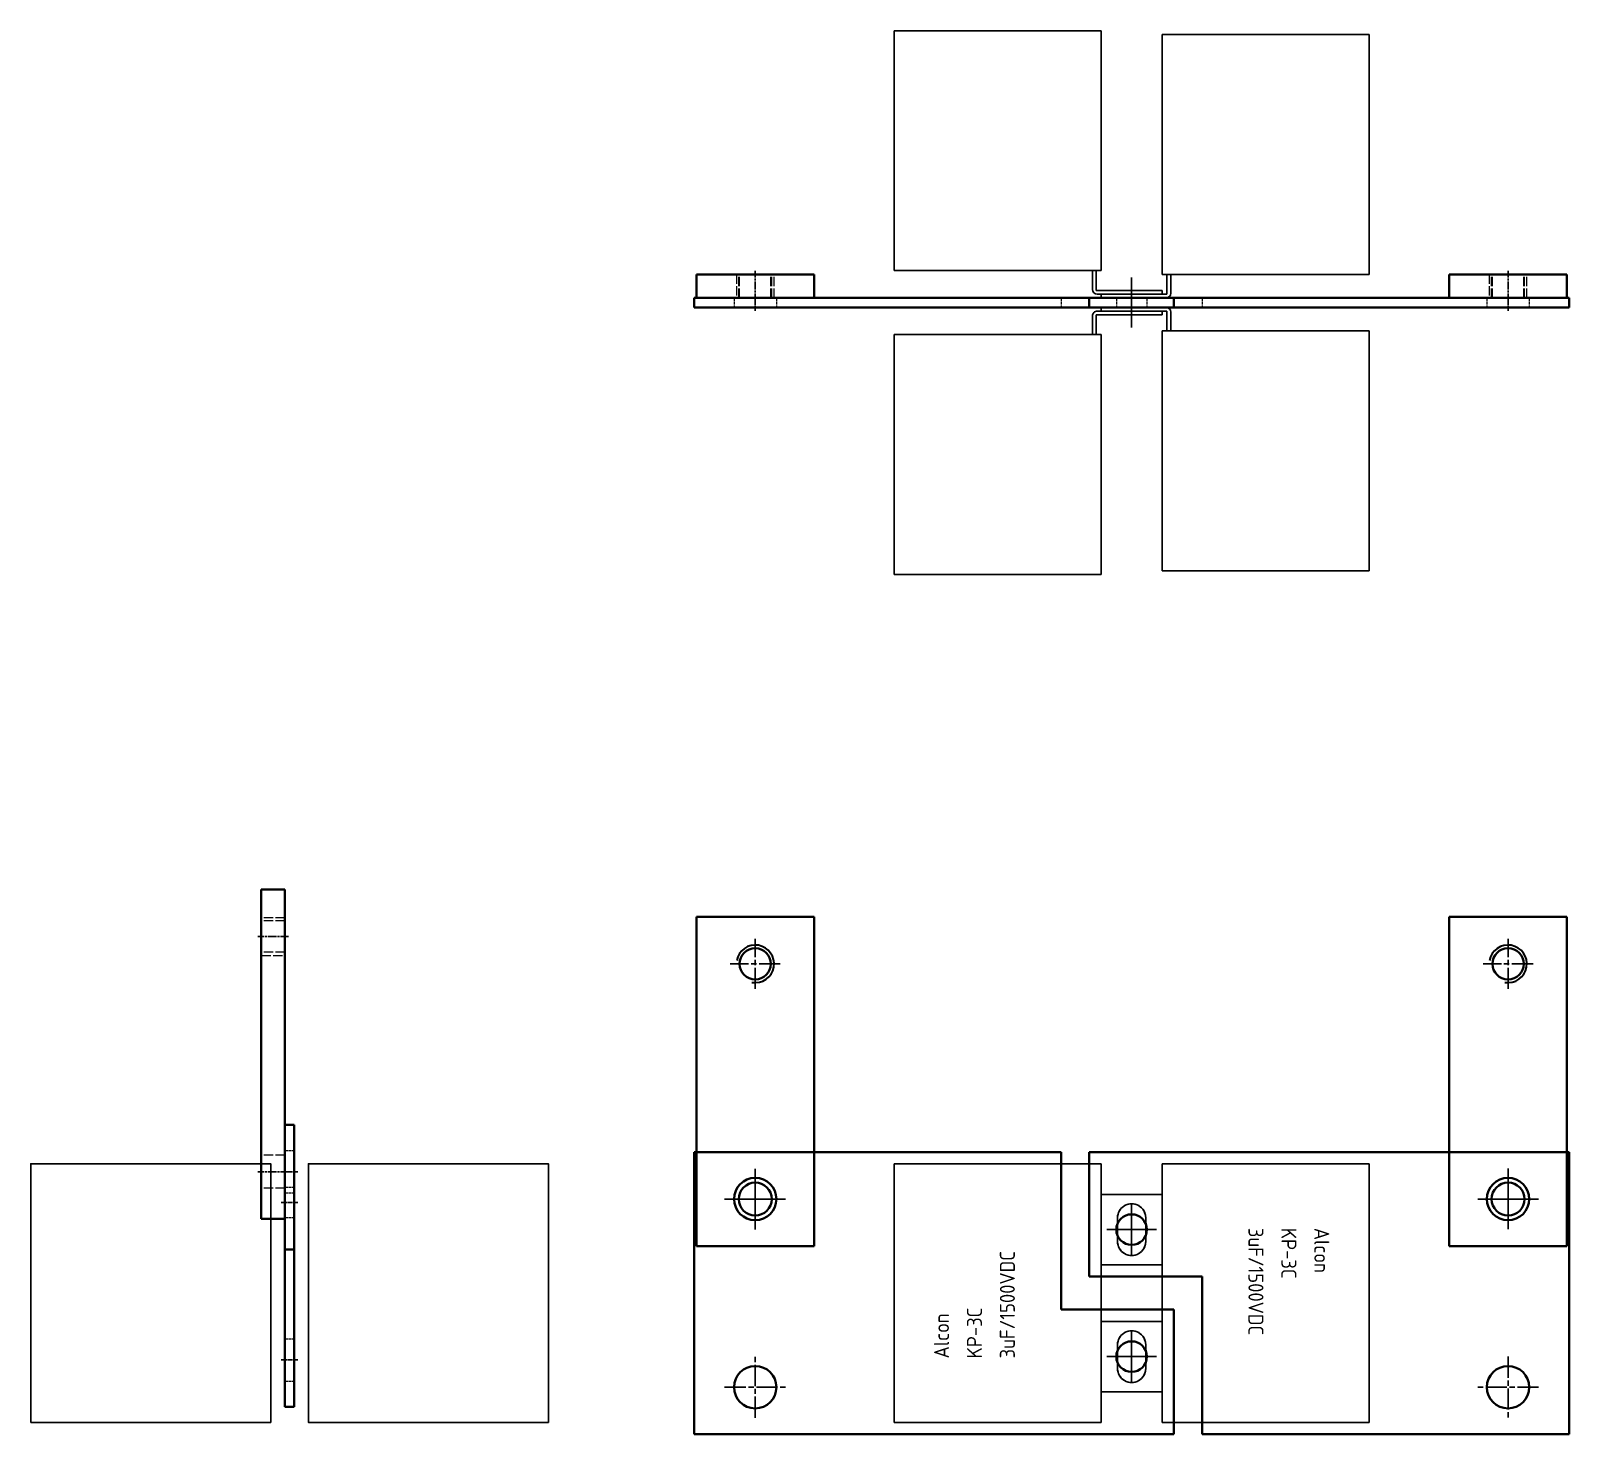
# Model space of a CAD drawing. Header units: millimetres. Extents: x 24815 to 37444, y -10619 to 6020.
# Drawn here: x 36613.5 to 36940.5, y 1044.2 to 1342.6 of the extents above; entities that cross this region are included whole.
import ezdxf

# ---------------------------------------------------------------- set-up
doc = ezdxf.new("R2010")
doc.units = ezdxf.units.MM
for name, pattern in [('DPDM0486$0$CHAIN', [0.3543, 0.2362, -0.0295, 0.0591, -0.0295]), ('DPDM0486$0$DASHED', [0.2067, 0.1654, -0.0413]), ('DPDM0487$0$CHAIN', [0.3543, 0.2362, -0.0295, 0.0591, -0.0295]), ('DPDM0487$0$DASHED', [0.2067, 0.1654, -0.0413])]:
    doc.linetypes.add(name, pattern=pattern)
doc.layers.add('CAPA', color=7, linetype='Continuous')
for name, color, linetype, lineweight in [('DPDM0486$0$가려진 것(ISO)', 2, 'DPDM0486$0$DASHED', 18), ('DPDM0486$0$가시적인 것(ISO)', 3, 'Continuous', 40), ('DPDM0486$0$가시적인 좁은 것(ISO)', 3, 'Continuous', 35), ('DPDM0486$0$중심 표식(ISO)', 1, 'Continuous', 25), ('DPDM0486$0$중심선(ISO)', 1, 'Continuous', 25), ('DPDM0487$0$가려진 것(ISO)', 2, 'DPDM0487$0$DASHED', 18), ('DPDM0487$0$가시적인 것(ISO)', 3, 'Continuous', 40), ('DPDM0487$0$중심 표식(ISO)', 1, 'Continuous', 25), ('DPDM0487$0$중심선(ISO)', 1, 'Continuous', 25)]:
    doc.layers.add(name, color=color, linetype=linetype, lineweight=lineweight)
doc.styles.get("Standard").update_dxf_attribs({"font": 'ISOCP.SHX', "bigfont": 'WHGTXT.SHX'})

# ---------------------------------------------------------------- blocks, each defined once
blk = doc.blocks.new('45T5NB76U')
at = {"layer": 'CAPA'}
for p, q in [((28468.9, -4705.21), (28468.9, -4661.21)), ((28468.9, -4661.21), (28523.9, -4661.21)), ((28523.9, -4705.21), (28523.9, -4661.21)), ((28468.9, -4705.21), (28523.9, -4705.21)), ((28475.4, -4718.21), (28475.4, -4705.21)), ((28490.4, -4718.21), (28490.4, -4705.21)), ((28502.4, -4718.21), (28502.4, -4705.21)), ((28517.4, -4718.21), (28517.4, -4705.21)), ((28480.4, -4708.71), (28485.4, -4708.71)), ((28482.9, -4714.71), (28482.9, -4708.71)), ((28507.4, -4708.71), (28512.4, -4708.71)), ((28509.9, -4714.71), (28509.9, -4708.71)), ((28477.4, -4711.71), (28488.4, -4711.71)), ((28480.4, -4714.71), (28485.4, -4714.71)), ((28504.4, -4711.71), (28515.4, -4711.71)), ((28507.4, -4714.71), (28512.4, -4714.71)), ((28475.4, -4718.21), (28490.4, -4718.21)), ((28502.4, -4718.21), (28517.4, -4718.21))]:
    blk.add_line(p, q, dxfattribs=at)
for centre, start, end in [((28480.4, -4711.71), 90, 270), ((28485.4, -4711.71), 270, 90), ((28507.4, -4711.71), 90, 270), ((28512.4, -4711.71), 270, 90)]:
    blk.add_arc(centre, 3, start, end, dxfattribs=at)
for s, p in [('Alcon', (28482.52, -4672.9)), ('KP-3C', (28482.52, -4679.9)), ('3uF/1500VDC', (28482.52, -4686.9))]:
    blk.add_text(s, height=3.2).set_placement(p)
blk = doc.blocks.new('A$C522C2B97')
at = {"layer": 'DPDM0486$0$가시적인 것(ISO)'}
for p, q in [((-10, 12.5), (-10, -12.5)), ((60, 12.5), (-10, 12.5)), ((60, -12.5), (60, 12.5)), ((-10, -12.5), (60, -12.5))]:
    blk.add_line(p, q, dxfattribs=at)
for centre, radius in [((0, 0), 3.3235), ((50, 0), 3.5)]:
    blk.add_circle(centre, radius, dxfattribs=at)
at = {"layer": 'DPDM0486$0$가시적인 좁은 것(ISO)'}
blk.add_arc((0, 0), 4, 350, 260, dxfattribs=at)
at = {"layer": 'DPDM0486$0$중심 표식(ISO)', "linetype": 'DPDM0486$0$CHAIN', "ltscale": 19.051651}
for p, q in [((0, 5.3235), (0, -5.3235)), ((50, 5.5), (50, -5.5)), ((5.3235, 0), (-5.3235, 0)), ((55.5, 0), (44.5, 0))]:
    blk.add_line(p, q, dxfattribs=at)
blk = doc.blocks.new('A$C56F309C0')
at = {"layer": 'DPDM0486$0$가려진 것(ISO)', "ltscale": 12.094824}
for p, q in [((-4, 0), (-4, -5)), ((-3.3235, 0), (-3.3235, -5)), ((3.3235, 0), (3.3235, -5)), ((4, -5), (4, 0)), ((46.5, 0), (46.5, -5)), ((53.5, 0), (53.5, -5))]:
    blk.add_line(p, q, dxfattribs=at)
at = {"layer": 'DPDM0486$0$가시적인 것(ISO)'}
for p, q in [((-10, 0), (60, 0)), ((-10, 0), (-10, -5)), ((60, -5), (60, 0)), ((60, -5), (-10, -5))]:
    blk.add_line(p, q, dxfattribs=at)
at = {"layer": 'DPDM0486$0$중심선(ISO)', "linetype": 'DPDM0486$0$CHAIN', "ltscale": 7.222748}
for p, q in [((0, 0.75), (0, -5.75)), ((50, 0.75), (50, -5.75))]:
    blk.add_line(p, q, dxfattribs=at)
blk = doc.blocks.new('A$C333E5E4C')
at = {"layer": 'DPDM0487$0$가려진 것(ISO)', "ltscale": 3.809293}
for p, q in [((0, 4.5), (2, 4.5)), ((0, -3.25), (2, -3.25)), ((0, -4.5), (2, -4.5)), ((0, -9.75), (2, -9.75)), ((0, -35.5), (2, -35.5)), ((0, -44.5), (2, -44.5))]:
    blk.add_line(p, q, dxfattribs=at)
at = {"layer": 'DPDM0487$0$가시적인 것(ISO)'}
for p, q in [((0, -16.5), (0, 10)), ((2, 10), (0, 10)), ((2, 10), (2, -16.5)), ((0, -50), (0, -16.5)), ((0, -16.5), (2, -16.5)), ((2, -16.5), (2, -50)), ((0, -50), (2, -50))]:
    blk.add_line(p, q, dxfattribs=at)
at = {"layer": 'DPDM0487$0$중심선(ISO)', "linetype": 'DPDM0487$0$CHAIN', "ltscale": 3.889126}
for p, q in [((-0.75, 0), (2.75, 0)), ((-0.75, -6.5), (2.75, -6.5)), ((-0.75, -40), (2.75, -40))]:
    blk.add_line(p, q, dxfattribs=at)
blk = doc.blocks.new('A$C4C1724E2')
at = {"layer": 'DPDM0487$0$가시적인 것(ISO)'}
for p, q in [((93, 16.5), (-9, 16.5)), ((-9, 16.5), (-9, -10)), ((93, -43.5), (93, 16.5)), ((-9, -10), (15, -10)), ((15, -10), (15, -43.5)), ((15, -43.5), (93, -43.5))]:
    blk.add_line(p, q, dxfattribs=at)
for centre, radius in [((80, 6.5), 4.5), ((0, 0), 3.25), ((80, -33.5), 4.5)]:
    blk.add_circle(centre, radius, dxfattribs=at)
at = {"layer": 'DPDM0487$0$중심 표식(ISO)', "linetype": 'DPDM0487$0$CHAIN', "ltscale": 19.051651}
for p, q in [((80, 13), (80, 0)), ((0, 5.25), (0, -5.25)), ((86.5, 6.5), (73.5, 6.5)), ((5.25, 0), (-5.25, 0)), ((80, -27), (80, -40)), ((86.5, -33.5), (73.5, -33.5))]:
    blk.add_line(p, q, dxfattribs=at)
blk = doc.blocks.new('B5Y6BYU')
blk.add_line((28533.6, -4095.14), (28533.6, -4102.17))
at = {"layer": 'CAPA'}
for p, q in [((28540.1, -4042.66), (28584.1, -4042.66)), ((28540.1, -4042.66), (28540.1, -4093.66)), ((28584.1, -4042.66), (28584.1, -4093.66)), ((28540.1, -4093.66), (28584.1, -4093.66)), ((28541.1, -4093.66), (28541.1, -4097.86)), ((28541.9, -4093.66), (28541.9, -4097.66)), ((28527.1, -4097.86), (28527.1, -4098.66)), ((28527.1, -4097.86), (28541.1, -4097.86)), ((28527.1, -4098.66), (28540.9, -4098.66))]:
    blk.add_line(p, q, dxfattribs=at)
blk.add_arc((28540.9, -4097.66), 1, 270, 0, dxfattribs=at)
blk = doc.blocks.new('A$C335C3990')
at = {"layer": 'DPDM0486$0$가려진 것(ISO)', "ltscale": 12.094824}
for p, q in [((5, 4), (0, 4)), ((0, 3.5), (5, 3.5)), ((0, 3.32), (5, 3.32)), ((0, -3.32), (5, -3.32)), ((0, -3.5), (5, -3.5)), ((0, -4), (5, -4))]:
    blk.add_line(p, q, dxfattribs=at)
at = {"layer": 'DPDM0486$0$가시적인 것(ISO)'}
for p, q in [((0, -12.5), (0, 12.5)), ((0, 12.5), (5, 12.5)), ((5, 12.5), (5, -12.5)), ((5, -12.5), (0, -12.5))]:
    blk.add_line(p, q, dxfattribs=at)
at = {"layer": 'DPDM0486$0$중심선(ISO)', "linetype": 'DPDM0486$0$CHAIN', "ltscale": 7.222748}
blk.add_line((-0.75, 0), (5.75, 0), dxfattribs=at)
blk = doc.blocks.new('A$C517E0DAE')
at = {"layer": 'DPDM0487$0$가려진 것(ISO)', "ltscale": 3.809293}
for p, q in [((-3.25, 2), (-3.25, 0)), ((3.25, 2), (3.25, 0)), ((15, 2), (15, 0)), ((75.5, 2), (75.5, 0)), ((84.5, 2), (84.5, 0))]:
    blk.add_line(p, q, dxfattribs=at)
at = {"layer": 'DPDM0487$0$가시적인 것(ISO)'}
for p, q in [((-9, 2), (93, 2)), ((-9, 0), (-9, 2)), ((93, 0), (-9, 0)), ((93, 2), (93, 0))]:
    blk.add_line(p, q, dxfattribs=at)
at = {"layer": 'DPDM0487$0$중심선(ISO)', "linetype": 'DPDM0487$0$CHAIN', "ltscale": 3.889126}
for p, q in [((0, 2.75), (0, -0.75)), ((80, 2.75), (80, -0.75))]:
    blk.add_line(p, q, dxfattribs=at)

msp = doc.modelspace()

# ---------------------------------------------------------------- linework, layer by layer
for points in [[(36613.50608, 1046.74693), (36664.50608, 1046.74693), (36664.50608, 1101.74693), (36613.50608, 1101.74693)], [(36723.50608, 1046.74693), (36672.50608, 1046.74693), (36672.50608, 1101.74693), (36723.50608, 1101.74693)]]:
    msp.add_lwpolyline(points, close=True)

# ---------------------------------------------------------------- block references
at = {"xscale": -1}
for name, p in [('B5Y6BYU', (65381.06829, 5385.27255)), ('A$C517E0DAE', (36847.47314, 1283.81383))]:
    msp.add_blockref(name, p, dxfattribs=at)
for name, p in [('B5Y6BYU', (8313.878, 5384.47255)), ('A$C517E0DAE', (36847.47314, 1283.81383)), ('A$C333E5E4C', (36667.50608, 1100.04165)), ('A$C4C1724E2', (36847.47314, 1087.74693))]:
    msp.add_blockref(name, p)
for name, p, rotation in [('A$C335C3990', (36767.47314, 1285.81383), 90), ('A$C335C3990', (36927.47314, 1285.81383), 90), ('B5Y6BYU', (65381.06829, -2815.64489), 180), ('A$C56F309C0', (36667.50608, 1150.04165), 270), ('A$C522C2B97', (36767.47314, 1144.24693), 270), ('A$C522C2B97', (36927.47314, 1144.24693), 270), ('A$C4C1724E2', (36847.47314, 1060.74693), 180), ('45T5NB76U', (32135.76171, -27422.15222), 89.99999999999999), ('45T5NB76U', (41559.18458, 29570.64607), 270)]:
    msp.add_blockref(name, p, dxfattribs=dict(rotation=rotation))
at = {"xscale": -1, "rotation": 180}
msp.add_blockref('B5Y6BYU', (8313.878, -2814.84489), dxfattribs=at)

doc.saveas('drawing.dxf')
